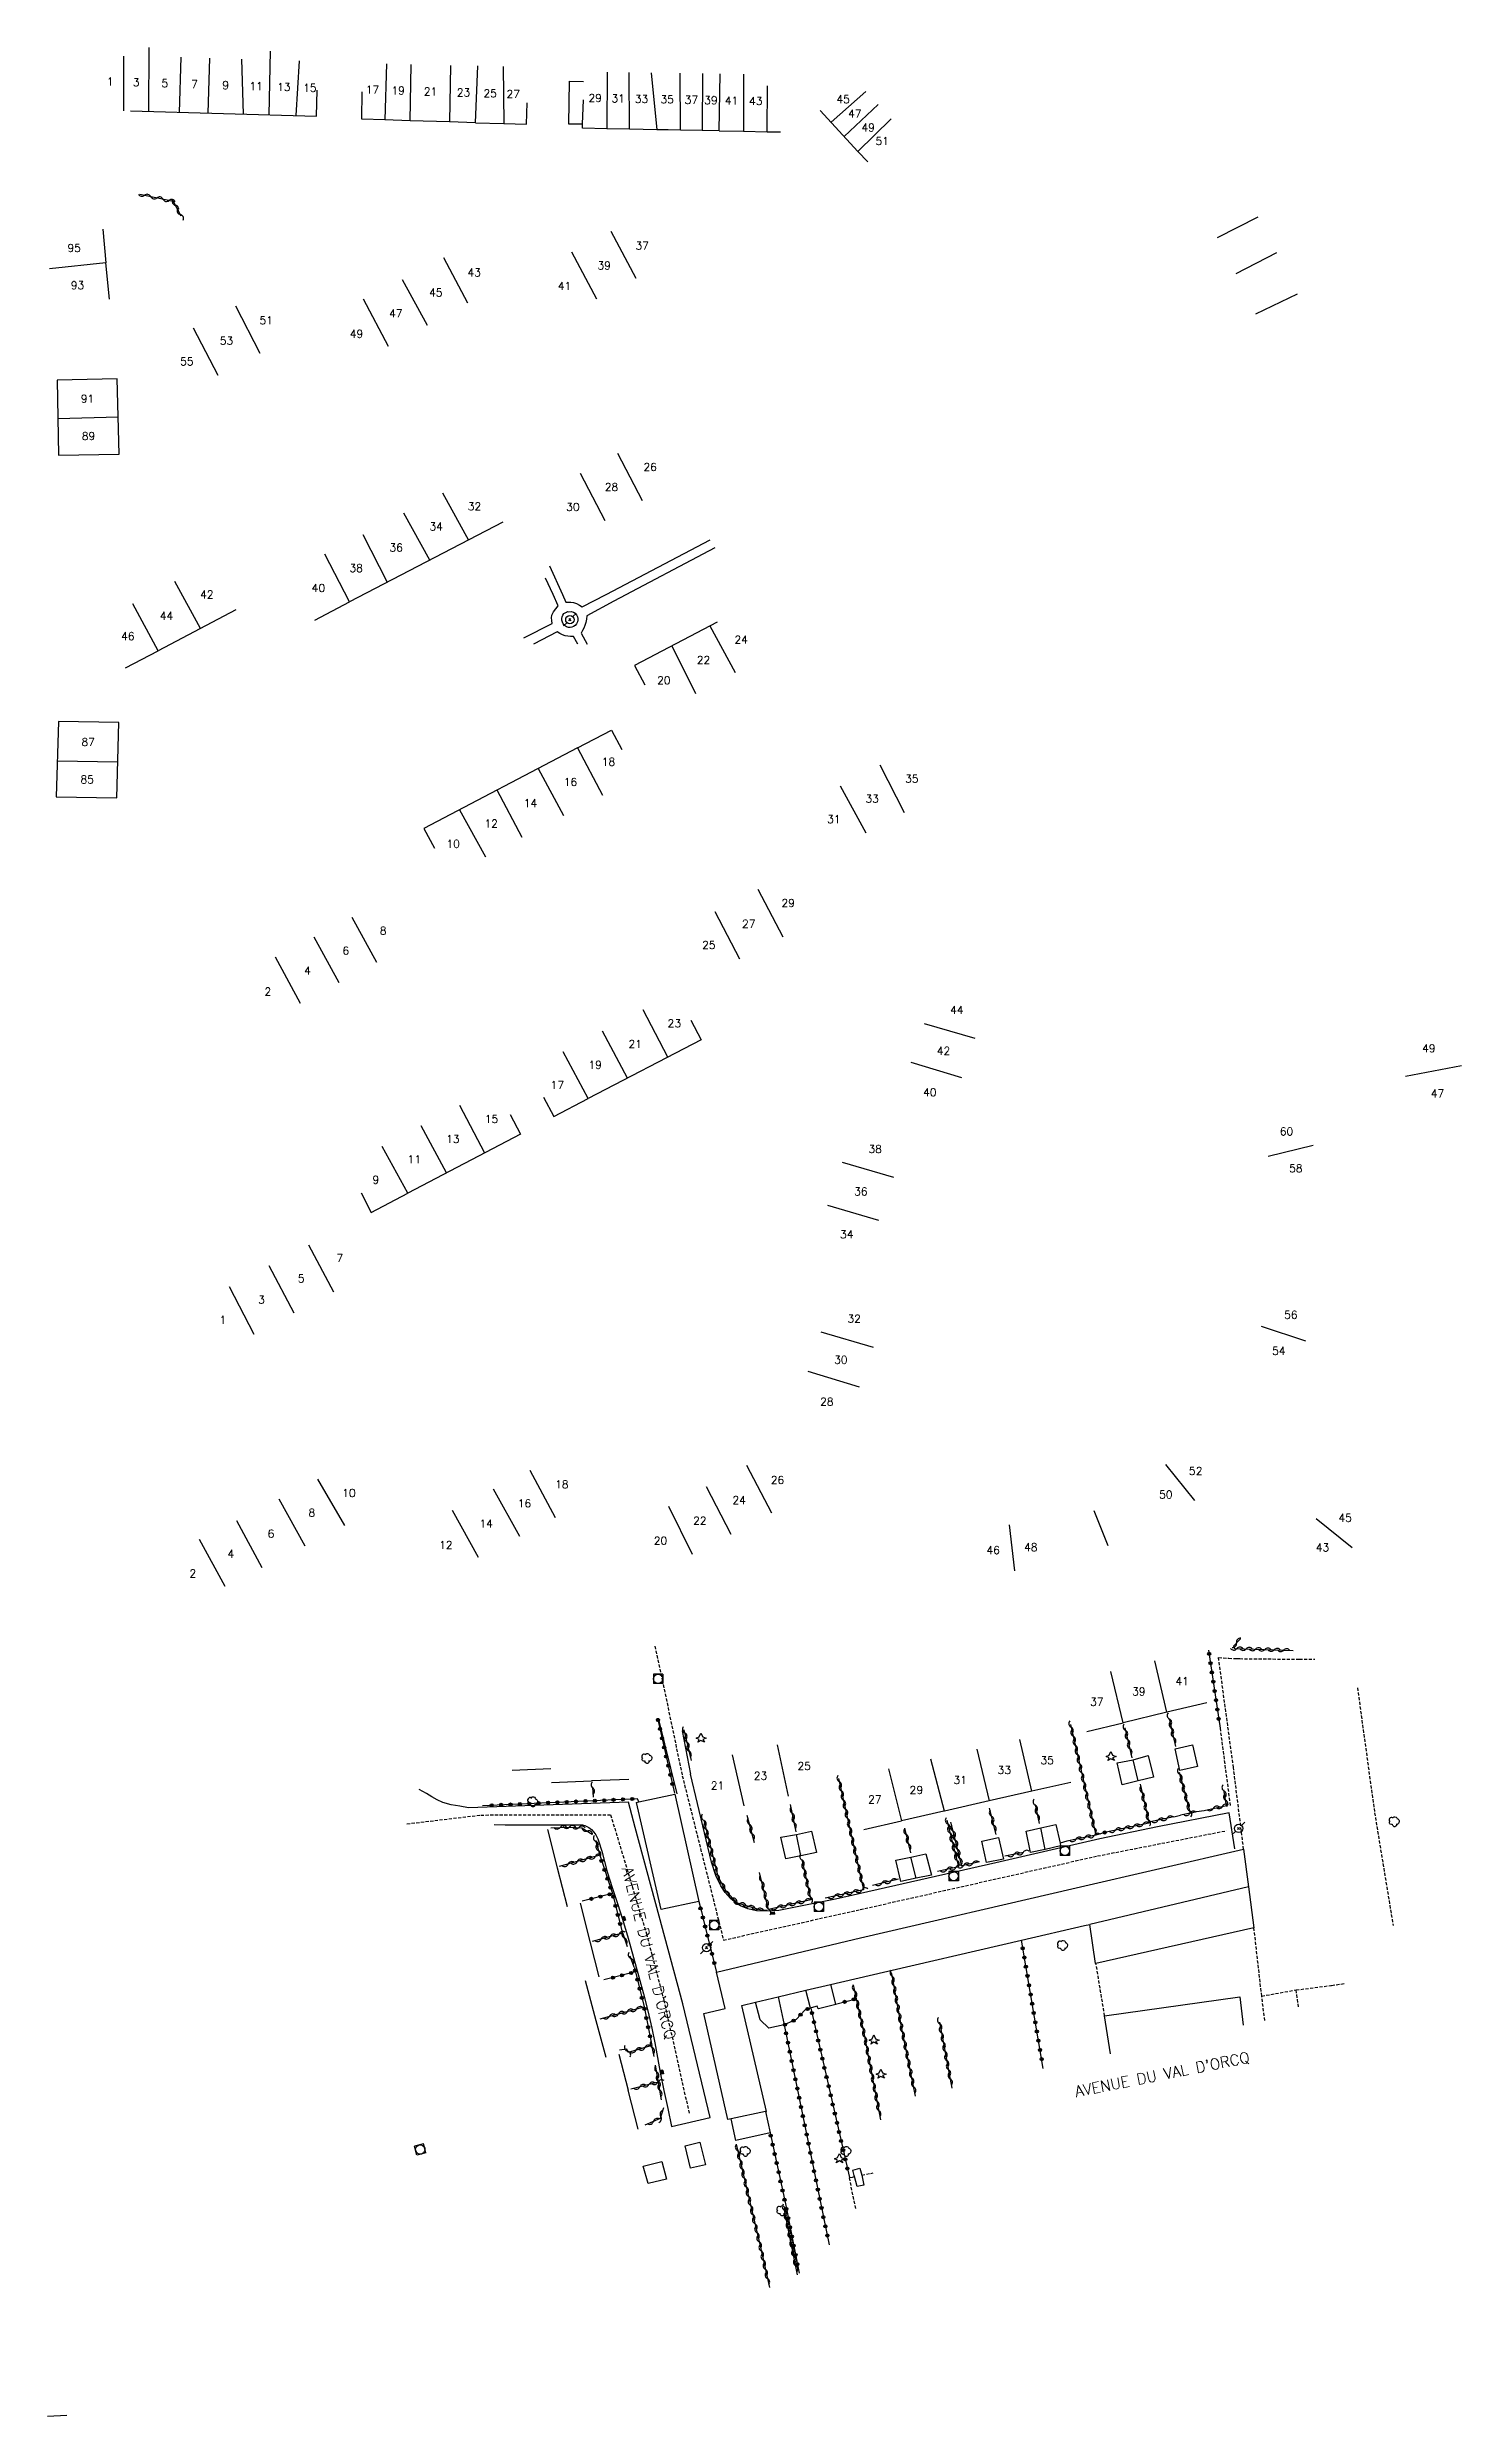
# Model space of a CAD drawing. Header units: millimetres. Extents: x 79056 to 79975, y 144167 to 145000.
# Drawn here: x 79350.2 to 79576.4, y 144283 to 144661.9 of the extents above; entities that cross this region are included whole.
import ezdxf
from ezdxf.enums import TextEntityAlignment as Align

# ---------------------------------------------------------------- set-up
doc = ezdxf.new("R2010")
doc.units = ezdxf.units.MM
doc.linetypes.add('DASHED', pattern=[0.75, 0.5, -0.25])
doc.layers.get('0').update_dxf_attribs({"linetype": 'CONTINUOUS'})
for name, color, linetype in [('W0001', 6, 'DASHED'), ('W0008', 7, 'CONTINUOUS'), ('W0014', 7, 'CONTINUOUS'), ('W0100', 7, 'CONTINUOUS'), ('W0101', 7, 'CONTINUOUS'), ('W0104', 1, 'CONTINUOUS'), ('W0105', 7, 'CONTINUOUS'), ('W0112', 1, 'DASHED'), ('W0300', 7, 'CONTINUOUS'), ('W0303', 7, 'CONTINUOUS'), ('W0310', 3, 'CONTINUOUS'), ('W0323', 7, 'CONTINUOUS'), ('W0401', 7, 'CONTINUOUS'), ('W0420', 7, 'CONTINUOUS'), ('W0473', 7, 'CONTINUOUS'), ('W0989', 7, 'CONTINUOUS'), ('W0991', 7, 'CONTINUOUS'), ('W1102', 7, 'CONTINUOUS')]:
    doc.layers.add(name, color=color, linetype=linetype)
doc.styles.get("Standard").update_dxf_attribs({"font": 'romans.shx', "width": 0.85})

msp = doc.modelspace()

# ---------------------------------------------------------------- texts
at = {"layer": 'W0989'}
for rotation, p in [(284.238, (79446.42, 144357.09)), (11.2769, (79528.5, 144337.7))]:
    msp.add_text("AVENUE DU VAL D'ORCQ", height=1.75, rotation=rotation, dxfattribs=at).set_placement(p, align=Align.MIDDLE_CENTER)
at = {"layer": 'W0991'}
for s, p in [('1', (79360.24, 144656.47)), ('3', (79364.42, 144656.34)), ('5', (79368.97, 144656.2)), ('7', (79373.76, 144656.05)), ('9', (79378.72, 144655.89)), ('11', (79383.59, 144655.74)), ('13', (79388, 144655.61)), ('15', (79392.16, 144655.47)), ('17', (79402.19, 144655.17)), ('19', (79406.32, 144655.04)), ('21', (79411.46, 144654.88)), ('23', (79416.74, 144654.72)), ('25', (79421, 144654.59)), ('27', (79424.72, 144654.48)), ('29', (79437.81, 144653.84)), ('31', (79441.5, 144653.77)), ('33', (79445.23, 144653.69)), ('35', (79449.31, 144653.62)), ('37', (79453.19, 144653.54)), ('39', (79456.33, 144653.48)), ('41', (79459.62, 144653.42)), ('43', (79463.48, 144653.35)), ('45', (79477.45, 144653.64)), ('47', (79479.32, 144651.34)), ('49', (79481.46, 144649.12)), ('51', (79483.69, 144646.95)), ('95', (79354.49, 144629.85)), ('37', (79445.34, 144630.23)), ('43', (79418.44, 144625.93)), ('39', (79439.25, 144627.05)), ('93', (79355.04, 144623.89)), ('45', (79412.32, 144622.72)), ('41', (79432.91, 144623.77)), ('51', (79385.2, 144618.28)), ('47', (79405.92, 144619.38)), ('53', (79378.87, 144615.02)), ('49', (79399.66, 144616.12)), ('55', (79372.52, 144611.7)), ('91', (79356.64, 144605.73)), ('89', (79356.77, 144599.76)), ('26', (79446.59, 144594.82)), ('28', (79440.4, 144591.62)), ('32', (79418.49, 144588.51)), ('30', (79434.26, 144588.43)), ('34', (79412.37, 144585.3)), ('36', (79405.98, 144581.93)), ('40', (79393.54, 144575.47)), ('38', (79399.57, 144578.64)), ('42', (79375.69, 144574.42)), ('46', (79363.06, 144567.75)), ('44', (79369.27, 144571)), ('22', (79455.15, 144563.94)), ('24', (79461.16, 144567.2)), ('20', (79448.79, 144560.7)), ('87', (79356.71, 144550.84)), ('85', (79356.55, 144544.83)), ('18', (79439.94, 144547.66)), ('35', (79488.45, 144544.96)), ('14', (79427.47, 144541.05)), ('16', (79433.88, 144544.44)), ('33', (79482.12, 144541.77)), ('12', (79421.17, 144537.78)), ('31', (79475.99, 144538.48)), ('10', (79415.12, 144534.54)), ('29', (79468.68, 144525.06)), ('8', (79403.92, 144520.64)), ('25', (79455.99, 144518.36)), ('27', (79462.36, 144521.74)), ('6', (79397.93, 144517.45)), ('2', (79385.44, 144510.91)), ('4', (79391.8, 144514.26)), ('44', (79495.66, 144507.97)), ('23', (79450.47, 144505.83)), ('21', (79444.19, 144502.53)), ('42', (79493.5, 144501.42)), ('49', (79571.12, 144501.83)), ('17', (79431.76, 144495.95)), ('19', (79437.81, 144499.19)), ('40', (79491.31, 144494.8)), ('47', (79572.52, 144494.61)), ('15', (79421.25, 144490.53)), ('60', (79548.38, 144488.53)), ('11', (79408.89, 144484.06)), ('13', (79415.05, 144487.32)), ('38', (79482.58, 144485.72)), ('9', (79402.74, 144480.8)), ('58', (79549.85, 144482.64)), ('36', (79480.31, 144478.93)), ('34', (79478.03, 144472.08)), ('7', (79397, 144468.28)), ('3', (79384.46, 144461.61)), ('5', (79390.79, 144465.01)), ('1', (79378.26, 144458.4)), ('32', (79479.23, 144458.57)), ('56', (79549.05, 144459.2)), ('30', (79477.08, 144452)), ('54', (79547.13, 144453.43)), ('28', (79474.87, 144445.3)), ('18', (79432.5, 144432.08)), ('26', (79466.95, 144432.78)), ('52', (79533.84, 144434.23)), ('8', (79392.52, 144427.55)), ('10', (79398.44, 144430.69)), ('16', (79426.52, 144429.03)), ('24', (79460.82, 144429.56)), ('50', (79529.09, 144430.45)), ('6', (79385.97, 144424.2)), ('14', (79420.38, 144425.79)), ('22', (79454.53, 144426.28)), ('45', (79557.74, 144426.73)), ('4', (79379.57, 144420.97)), ('12', (79413.93, 144422.39)), ('20', (79448.25, 144423.06)), ('46', (79501.47, 144421.56)), ('48', (79507.49, 144422.03)), ('43', (79554.1, 144421.99)), ('2', (79373.47, 144417.83)), ('37', (79518.02, 144397.29)), ('39', (79524.74, 144398.95)), ('41', (79531.66, 144400.61)), ('25', (79471.25, 144387.02)), ('33', (79503.24, 144386.39)), ('35', (79510.08, 144387.95)), ('21', (79457.38, 144383.91)), ('23', (79464.25, 144385.46)), ('29', (79489.17, 144383.18)), ('31', (79496.19, 144384.79)), ('27', (79482.52, 144381.68))]:
    msp.add_text(s, height=1.25, dxfattribs=at).set_placement(p, align=Align.MIDDLE_CENTER)

# ---------------------------------------------------------------- blocks, each defined once
blk = doc.blocks.new('T300')
for p, q in [((-0.8, 0.51), (-0.86, 0.34)), ((-0.86, 0.34), (-0.86, 0.17)), ((-0.86, 0.17), (-0.74, 0.06)), ((-0.69, 0.63), (-0.8, 0.51)), ((-0.8, -0.06), (-0.74, 0.06)), ((-0.74, 0.06), (-0.69, 0.11)), ((-0.57, 0.69), (-0.69, 0.63)), ((-0.46, 0.69), (-0.57, 0.69)), ((-0.29, 0.63), (-0.46, 0.69)), ((-0.29, 0.63), (-0.17, 0.74)), ((-0.23, 0.57), (-0.29, 0.63)), ((-0.17, 0.74), (-0.06, 0.8)), ((-0.06, 0.8), (0.06, 0.8)), ((0.06, 0.8), (0.23, 0.74)), ((0.23, 0.74), (0.34, 0.63)), ((0.34, 0.63), (0.4, 0.51)), ((0.46, 0.46), (0.34, 0.46)), ((0.4, 0.51), (0.4, 0.46)), ((0.57, 0.4), (0.46, 0.46)), ((0.57, 0.4), (0.69, 0.29)), ((0.69, 0.29), (0.74, 0.17)), ((0.74, 0.06), (0.69, -0.17)), ((0.74, 0.17), (0.74, 0.06)), ((-0.8, -0.17), (-0.8, -0.06)), ((-0.8, -0.23), (-0.8, -0.17)), ((-0.74, -0.34), (-0.8, -0.23)), ((-0.69, -0.4), (-0.74, -0.34)), ((-0.51, -0.46), (-0.69, -0.4)), ((-0.4, -0.46), (-0.51, -0.46)), ((-0.4, -0.46), (-0.34, -0.46)), ((-0.34, -0.46), (-0.34, -0.4)), ((-0.34, -0.51), (-0.34, -0.46)), ((-0.29, -0.63), (-0.34, -0.51)), ((-0.17, -0.74), (-0.29, -0.63)), ((-0.06, -0.8), (-0.17, -0.74)), ((0.06, -0.8), (-0.06, -0.8)), ((0.17, -0.74), (0.06, -0.8)), ((0.23, -0.69), (0.17, -0.74)), ((0.29, -0.46), (0.23, -0.46)), ((0.29, -0.63), (0.23, -0.69)), ((0.46, -0.4), (0.29, -0.46)), ((0.34, -0.51), (0.29, -0.63)), ((0.34, -0.51), (0.34, -0.46)), ((0.57, -0.34), (0.46, -0.4)), ((0.63, -0.29), (0.57, -0.34)), ((0.69, -0.17), (0.63, -0.29))]:
    blk.add_line(p, q)
blk = doc.blocks.new('T303')
for p, q in [((-0.77, 0), (-0.28, 0.21)), ((-0.28, -0.21), (-0.77, 0)), ((-0.28, 0.21), (0, 0.83)), ((0, 0.83), (0.28, 0.21)), ((0.28, 0.21), (0.83, 0)), ((0.83, 0), (0.28, -0.21)), ((-0.49, -0.63), (-0.28, -0.21)), ((0, -0.35), (-0.49, -0.63)), ((0.56, -0.63), (0, -0.35)), ((0.28, -0.21), (0.56, -0.63))]:
    blk.add_line(p, q)
blk = doc.blocks.new('T401')
for p, q in [((-0.3, 0.3), (0, 0.3)), ((-0.3, -0.25), (-0.3, 0.3)), ((-0.3, 0.15), (0, 0.15)), ((-0.3, 0), (0, 0)), ((0, 0.3), (0, -0.25)), ((-0.3, -0.15), (0, -0.15)), ((-0.3, -0.25), (-0.3, -0.3)), ((-0.3, -0.3), (0, -0.3)), ((0, -0.3), (0, -0.25))]:
    blk.add_line(p, q)
blk = doc.blocks.new('T473')
for p, q in [((-0.166667, 0.166667), (0.166667, -0.166667)), ((-0.166667, -0.166667), (0.166667, 0.166667)), ((0.500001, 0.500001), (1.000002, 1.000002)), ((-1.000002, -1.000002), (-0.500001, -0.500001))]:
    blk.add_line(p, q)
blk.add_ellipse((0, 0), major_axis=(0.471405, 0.471405), ratio=1, start_param=5.4977871438, end_param=11.780972451)
blk = doc.blocks.new('T420')
for p, q in [((0.75, 0.75), (-0.75, 0.75)), ((-0.75, 0.75), (-0.75, -0.75)), ((0.75, 0.75), (0.75, -0.75)), ((0.75, -0.75), (-0.75, -0.75))]:
    blk.add_line(p, q)
blk.add_ellipse((0, 0), major_axis=(-0.53, 0.53), ratio=1, start_param=3.926991, end_param=10.210176)
blk = doc.blocks.new('t310o')
at = {"color": 0, "linetype": 'Continuous'}
for centre, start, end in [((-0.5, 0.38), 216.8699, 323.1304), ((0.5, -0.37), 36.8699, 143.1303)]:
    blk.add_arc(centre, 0.625, start, end, dxfattribs=at)
blk = doc.blocks.new('t323o')
at = {"color": 0, "linetype": 'Continuous'}
for radius in [0.25, 0.15]:
    blk.add_circle((0, 0), radius, dxfattribs=at)

# ---------------------------------------------------------------- linework, layer by layer
at = {"layer": 'W0001'}
for points in [[(79447.34, 144406.2), (79448.54, 144400.78), (79451.74, 144385.45), (79458.33, 144359.18), (79480.21, 144364.07), (79518.14, 144372.64), (79538.75, 144376.68)], [(79407.71, 144377.78), (79419.53, 144379.19), (79440.28, 144379.22), (79446, 144360.2), (79448.79, 144349.56), (79452.87, 144331.31)]]:
    msp.add_lwpolyline(points, dxfattribs=at)
at = {"layer": 'W0008'}
for points in [[(79439.55, 144574.42), (79456.19, 144583.19)], [(79456.93, 144581.88), (79440.82, 144573.33)], [(79431.08, 144574.42), (79429.89, 144577.04)], [(79430.5, 144579.01), (79432.57, 144574.42)], [(79426.39, 144567.5), (79430.91, 144569.8), (79430.88, 144570.24), (79430.85, 144570.69), (79430.89, 144571.11), (79431.14, 144571.63), (79431.52, 144572.11), (79431.9, 144572.59), (79431.08, 144574.42)], [(79432.57, 144574.42), (79433.12, 144573.2), (79433.53, 144573.2), (79433.93, 144573.2), (79434.32, 144573.15), (79434.81, 144572.97), (79435.28, 144572.71), (79435.75, 144572.44), (79439.55, 144574.42)], [(79440.82, 144573.33), (79436.49, 144571)], [(79435.05, 144566.5), (79434.34, 144567.72), (79433.89, 144567.72), (79433.45, 144567.73), (79433.03, 144567.8), (79432.59, 144567.97), (79432.16, 144568.2), (79431.74, 144568.44), (79427.94, 144566.5)], [(79436.49, 144571), (79436.4, 144570.48), (79436.3, 144569.96), (79436.15, 144569.46), (79435.98, 144569.05), (79435.77, 144568.66), (79435.56, 144568.26), (79436.55, 144566.5)], [(79447.89, 144394.69), (79450.86, 144382.58)], [(79451.72, 144392.64), (79453.03, 144385.73)], [(79443.12, 144381.26), (79417.54, 144380.36), (79416.16, 144380.58), (79414.78, 144380.8), (79413.46, 144381.17), (79412.56, 144381.61), (79411.69, 144382.12), (79410.82, 144382.64)], [(79518.52, 144375.36), (79501.9, 144371.56), (79476.25, 144365.74), (79467.2, 144363.91), (79465.76, 144363.79), (79463.62, 144363.87), (79462.24, 144364.2), (79461.05, 144364.64), (79460.34, 144365.11), (79459.45, 144365.82), (79458.58, 144366.8), (79457.88, 144367.86), (79457.08, 144369.52), (79456.39, 144371.67), (79453.03, 144385.73)], [(79450.01, 144329.37), (79456.2, 144330.83), (79451.81, 144348.97), (79448.02, 144362.99), (79444.18, 144377.17), (79443.12, 144381.26)], [(79540.08, 144373.79), (79539.19, 144379.52), (79527.76, 144377.31), (79518.52, 144375.36)], [(79421.67, 144377.68), (79423.41, 144377.6), (79425.03, 144377.61), (79426.65, 144377.63), (79429.71, 144377.64), (79432.76, 144377.64), (79435.81, 144377.64)], [(79435.81, 144377.64), (79436.15, 144377.5), (79436.48, 144377.37), (79436.79, 144377.21), (79437.23, 144376.88), (79437.62, 144376.47), (79437.94, 144376.02), (79438.09, 144375.72), (79438.21, 144375.39), (79438.34, 144375.07), (79438.88, 144373.43), (79439.3, 144371.76), (79439.74, 144370.09), (79440.53, 144367.57), (79441.36, 144365.06), (79442.16, 144362.55), (79443.08, 144359.48), (79443.96, 144356.39), (79444.81, 144353.3), (79445.54, 144350.58), (79446.24, 144347.85), (79446.87, 144345.11), (79447.34, 144342.75), (79447.77, 144340.39), (79448.21, 144338.02), (79448.8, 144335.14), (79449.41, 144332.25), (79450.01, 144329.37)]]:
    msp.add_lwpolyline(points, dxfattribs=at)
msp.add_lwpolyline([(79433.81, 144569.15), (79433.55, 144569.16), (79433.23, 144569.26), (79432.93, 144569.46), (79432.7, 144569.71), (79432.56, 144569.98), (79432.48, 144570.29), (79432.47, 144570.6), (79432.52, 144570.87), (79432.63, 144571.14), (79432.79, 144571.36), (79433, 144571.5), (79433.24, 144571.61), (79433.37, 144571.69), (79433.55, 144571.66), (79433.98, 144571.68), (79434.37, 144571.62), (79434.62, 144571.43), (79434.84, 144571.16), (79434.98, 144570.87), (79435.03, 144570.6), (79435.03, 144570.31), (79434.97, 144570.04), (79434.82, 144569.74), (79434.6, 144569.47), (79434.33, 144569.28), (79434.09, 144569.19), (79433.81, 144569.15)], close=True, dxfattribs=at)
at = {"layer": 'W0014'}
msp.add_lwpolyline([(79410.82, 144382.64), (79409.69, 144383.27)], dxfattribs=at)
at = {"layer": 'W0100', "flags": 128}
msp.add_lwpolyline([(79353.34, 144283.13), (79350.21, 144282.96)], dxfattribs=at)
at = {"layer": 'W0101'}
for points in [[(79461.51, 144648.51), (79465.34, 144648.44), (79465.37, 144655.76)], [(79363.52, 144651.76), (79393.24, 144650.93), (79393.36, 144655.09), (79393.36, 144655.09)], [(79404.19, 144650.33), (79400.47, 144650.45), (79400.56, 144654.82)], [(79423.2, 144649.74), (79426.85, 144649.65), (79426.92, 144653.07)], [(79439.7, 144648.92), (79435.79, 144648.99), (79435.81, 144649.63), (79435.93, 144653.53)], [(79479.84, 144645.3), (79473.78, 144651.85)], [(79408.23, 144650.21), (79404.19, 144650.33)], [(79414.54, 144650.01), (79408.23, 144650.21)], [(79418.68, 144649.88), (79414.54, 144650.01)], [(79418.68, 144649.88), (79423.2, 144649.74)], [(79443.31, 144648.85), (79439.7, 144648.92)], [(79447.66, 144648.77), (79443.31, 144648.85)], [(79451.47, 144648.7), (79449.47, 144648.74), (79447.66, 144648.77)], [(79454.94, 144648.64), (79451.47, 144648.7)], [(79457.63, 144648.59), (79454.94, 144648.64)], [(79457.63, 144648.59), (79461.51, 144648.51)], [(79465.34, 144648.44), (79467.47, 144648.4)], [(79479.84, 144645.3), (79481.41, 144643.61)], [(79359.06, 144632.88), (79359.58, 144627.46)], [(79360.15, 144621.66), (79359.58, 144627.46)], [(79361.69, 144596.89), (79361.39, 144608.92), (79351.77, 144608.68), (79351.98, 144596.7), (79361.69, 144596.89)], [(79423.03, 144585.98), (79398.54, 144573.23)], [(79380.32, 144571.96), (79367.94, 144565.42)], [(79392.97, 144570.33), (79398.54, 144573.23)], [(79457.34, 144569.99), (79444.1, 144563.04), (79445.73, 144559.95)], [(79362.71, 144562.69), (79367.94, 144565.42)], [(79361.32, 144541.91), (79361.62, 144553.92), (79351.98, 144554.09), (79351.62, 144542.07), (79361.32, 144541.91), (79361.32, 144541.91)], [(79435, 144549.88), (79410.43, 144537), (79412.1, 144533.83)], [(79435, 144549.88), (79440.44, 144552.74), (79442.09, 144549.61)], [(79453.11, 144506.33), (79454.76, 144503.18), (79436.68, 144493.78)], [(79429.57, 144494.02), (79431.19, 144490.92), (79436.68, 144493.78)], [(79424.2, 144491.24), (79425.86, 144488.08), (79407.84, 144478.64)], [(79400.39, 144478.73), (79401.99, 144475.59), (79407.84, 144478.64)], [(79516.41, 144392.54), (79522.23, 144393.94)], [(79529.25, 144395.62), (79522.23, 144393.94)], [(79535.64, 144397.15), (79529.25, 144395.62)], [(79430.7, 144386.58), (79424.53, 144386.3)], [(79430.8, 144384.37), (79437.22, 144384.63)], [(79443.19, 144384.87), (79437.22, 144384.63)], [(79507.64, 144382.98), (79500.82, 144381.44)], [(79513.86, 144384.39), (79507.64, 144382.98)], [(79493.67, 144379.83), (79493.57, 144379.8), (79486.78, 144378.25)], [(79500.82, 144381.44), (79493.67, 144379.83)], [(79430.18, 144376.86), (79431.74, 144370.76)], [(79480.77, 144376.88), (79486.78, 144378.25)], [(79431.74, 144370.76), (79433.33, 144364.55)], [(79435.39, 144365.08), (79436.99, 144358.77)], [(79436.99, 144358.77), (79438.38, 144353.28)], [(79436.21, 144352.73), (79437.93, 144346.3)], [(79437.93, 144346.3), (79439.49, 144340.44)], [(79441.57, 144340.96), (79443.06, 144335.16)], [(79444.66, 144328.95), (79443.06, 144335.16)]]:
    msp.add_lwpolyline(points, dxfattribs=at)
at = {"layer": 'W0104'}
for points in [[(79435.81, 144649.63), (79433.58, 144649.67), (79433.71, 144656.51), (79435.97, 144656.5)], [(79524.64, 144384.66), (79522.09, 144384.04), (79521.27, 144387.53), (79523.82, 144388.03)], [(79523.82, 144388.03), (79526.23, 144388.69), (79527.1, 144385.23), (79524.64, 144384.66)], [(79524.64, 144384.66), (79523.82, 144388.03)], [(79470.68, 144372.67), (79468.31, 144372.16), (79467.51, 144375.64), (79469.98, 144376.09)], [(79469.98, 144376.09), (79472.41, 144376.63), (79473.22, 144373.19), (79470.68, 144372.67)], [(79470.68, 144372.67), (79469.98, 144376.09)], [(79509.77, 144373.66), (79507.45, 144373.18), (79506.71, 144376.62), (79509.07, 144377.15)], [(79509.07, 144377.15), (79511.5, 144377.67), (79512.15, 144374.69), (79512.24, 144374.26), (79509.77, 144373.66)], [(79509.77, 144373.66), (79509.07, 144377.15)], [(79459.04, 144330.48), (79455.21, 144347.43), (79458.62, 144348.23), (79457.21, 144354.07), (79480.24, 144359.53), (79514.74, 144367.54), (79541.51, 144373.73), (79542.3, 144367.72)], [(79489.16, 144369.07), (79486.69, 144368.56), (79485.88, 144371.94), (79488.3, 144372.44)], [(79488.3, 144372.44), (79490.7, 144373), (79491.58, 144369.59), (79489.16, 144369.07)], [(79489.16, 144369.07), (79488.3, 144372.44)], [(79542.3, 144367.72), (79543.16, 144361.16), (79517.9, 144355.45), (79517.8, 144355.43), (79516.94, 144361.7)], [(79542.3, 144367.72), (79516.94, 144361.7)], [(79465.06, 144331.76), (79465.19, 144331.79), (79461.26, 144348.73), (79463.44, 144349.24), (79467.07, 144350.1), (79471.52, 144351.15), (79475.43, 144352.07), (79481.61, 144353.52), (79505.97, 144359.15), (79516.08, 144361.49), (79516.94, 144361.7)], [(79475.43, 144352.07), (79476.25, 144348.92), (79476.27, 144348.87), (79473.54, 144348.2), (79473.47, 144348.18), (79473.33, 144348.6), (79472.33, 144348.32), (79472.3, 144348.31), (79472.26, 144348.3), (79471.52, 144351.15)], [(79467.07, 144350.1), (79468.06, 144345.62), (79465.57, 144345.11), (79464.2, 144346.44), (79463.44, 144349.24)], [(79520.23, 144340.98), (79519.28, 144347.06), (79540.91, 144350.13), (79541.46, 144345.57)], [(79459.56, 144330.58), (79459.04, 144330.48)], [(79459.04, 144330.48), (79459.04, 144330.48)], [(79465.06, 144331.76), (79465.79, 144328.33), (79460.29, 144327.11), (79459.56, 144330.58)], [(79465.06, 144331.76), (79459.56, 144330.58)]]:
    msp.add_lwpolyline(points, dxfattribs=at)
for points in [[(79531.32, 144386.31), (79530.55, 144389.75), (79533.33, 144390.4), (79534.12, 144386.96), (79531.32, 144386.31)], [(79448.39, 144364.05), (79444.44, 144381.21), (79444.81, 144381.29), (79450.54, 144382.52), (79454.38, 144365.38)], [(79500.41, 144371.57), (79499.65, 144375.02), (79502.32, 144375.59), (79503.11, 144372.14), (79500.41, 144371.57)], [(79453.05, 144322.7), (79452.2, 144326.29), (79454.55, 144326.84), (79455.47, 144323.21), (79453.05, 144322.7)], [(79446.27, 144320.23), (79445.49, 144323.04), (79448.48, 144323.75), (79449.23, 144320.94), (79446.27, 144320.23)]]:
    msp.add_lwpolyline(points, close=True, dxfattribs=at)
at = {"layer": 'W0105'}
msp.add_lwpolyline([(79479.73, 144319.78), (79479.29, 144321.37), (79479.25, 144321.52), (79479.01, 144322.39), (79480.13, 144322.7), (79480.44, 144321.59), (79480.77, 144319.99)], close=True, dxfattribs=at)
at = {"layer": 'W0112'}
for points in [[(79541.51, 144373.73), (79539.88, 144386.79), (79537.5, 144404.36), (79539.12, 144404.26), (79539.12, 144404.27), (79540.37, 144404.21), (79540.38, 144404.22), (79540.9, 144404.2), (79540.9, 144404.2), (79550.43, 144404.1), (79552.89, 144404.11)], [(79559.71, 144399.54), (79562.45, 144379.55), (79565.42, 144361.49)], [(79537.74, 144393.1), (79539.38, 144380.52)], [(79544.9, 144346.32), (79544.4, 144350.23), (79543.16, 144361.16)], [(79519.28, 144347.06), (79517.9, 144355.45)], [(79549.92, 144351.21), (79555.47, 144351.92), (79555.58, 144351.94), (79557.69, 144352.23)], [(79544.4, 144350.23), (79549.92, 144351.21)], [(79550.3, 144348.48), (79549.92, 144351.21)], [(79480.44, 144321.59), (79482.24, 144321.93)], [(79479.48, 144316.24), (79478.46, 144321.19), (79478.98, 144321.28)], [(79478.98, 144321.28), (79479.29, 144321.37)]]:
    msp.add_lwpolyline(points, dxfattribs=at)
at = {"layer": 'W0310', "flags": 128}
msp.add_lwpolyline([(79371.6, 144634.93), (79370.38, 144637.29), (79365, 144638.42)], dxfattribs=at)
at = {"layer": 'W0310'}
for points in [[(79540.95, 144407.38), (79540.93, 144407.34), (79539.9, 144406.22), (79540.03, 144405.81), (79549.41, 144405.5)], [(79529.61, 144394.65), (79530.62, 144390.15)], [(79452.01, 144392.81), (79453.16, 144387.93)], [(79513.82, 144393.65), (79516.57, 144381.63), (79517.87, 144375.96), (79513.21, 144375.01)], [(79522.51, 144393.11), (79523.63, 144388.36)], [(79437.52, 144382.02), (79437.43, 144383.62)], [(79476.72, 144385.02), (79476.72, 144385.02), (79480.74, 144367.23), (79474.6, 144365.87)], [(79524.98, 144384.14), (79526.34, 144378.03), (79526.37, 144377.91), (79519.53, 144376.45)], [(79531.22, 144386.03), (79532.94, 144379.47), (79533.98, 144379.75)], [(79535.2, 144379.92), (79538.78, 144380.73), (79538.36, 144383.22)], [(79463.28, 144374.74), (79462.14, 144379.09)], [(79469.93, 144376.51), (79469.06, 144380.88)], [(79501.94, 144376.06), (79500.88, 144380.3)], [(79508.17, 144380.87), (79508.8, 144377.81)], [(79530.33, 144378.91), (79526.34, 144378.03)], [(79532.94, 144379.47), (79531.43, 144379.15)], [(79430.7, 144377.15), (79433.63, 144377.27), (79435.69, 144377.15), (79437.31, 144376.14)], [(79437.86, 144375.15), (79438.53, 144372.75), (79432.05, 144370.94)], [(79455.17, 144378.36), (79457.4, 144369.36), (79458.76, 144366.97), (79460.52, 144365.15), (79464.29, 144364.01), (79465.3, 144363.99)], [(79488.28, 144373.14), (79487.31, 144377.07)], [(79494.04, 144378.34), (79495.89, 144370.9), (79492.57, 144370.13)], [(79499.25, 144371.72), (79496.45, 144371.05), (79494.69, 144378.06)], [(79470.86, 144372.07), (79472.3, 144365.63), (79465.55, 144364.09), (79464.11, 144369.99)], [(79506.32, 144373.2), (79503.31, 144372.58)], [(79486.31, 144368.91), (79482.17, 144367.94)], [(79442.96, 144358.08), (79442.25, 144360.33), (79442.16, 144360.3), (79437.32, 144358.94)], [(79444.07, 144354.84), (79443.39, 144356.63)], [(79479.06, 144352.05), (79479.56, 144349.8), (79480.79, 144344.3), (79483.44, 144330.44)], [(79489.05, 144334.23), (79486.83, 144345.03), (79485.71, 144351.17), (79485.28, 144353.55), (79485.19, 144354.01)], [(79438.63, 144346.57), (79445.63, 144348.48)], [(79492.86, 144346.03), (79494.87, 144335.5)], [(79447.26, 144340.55), (79446.87, 144342.31), (79443.1, 144341.21), (79442.86, 144341.74), (79441.72, 144341.55)], [(79448.42, 144333.65), (79447.94, 144336.48), (79447.48, 144339.17)], [(79447.94, 144336.48), (79443.5, 144335.36)], [(79448.72, 144332.37), (79448.18, 144330.64), (79445.76, 144329.59)], [(79460.35, 144326.56), (79464.18, 144310.26), (79465.68, 144303.59)], [(79470.18, 144305.65), (79468.03, 144316.23)]]:
    msp.add_lwpolyline(points, dxfattribs=at)
at = {"layer": 'W0323'}
for points in [[(79535.91, 144405.56), (79537.74, 144393.1)], [(79447.79, 144394.68), (79450.49, 144382.69)], [(79444.81, 144381.29), (79444.59, 144381.79), (79419.78, 144380.68)], [(79530.33, 144378.91), (79531.43, 144379.15)], [(79533.98, 144379.75), (79535.2, 144379.92)], [(79513.21, 144375.01), (79512.15, 144374.69)], [(79519.53, 144376.45), (79517.87, 144375.96)], [(79438.53, 144372.75), (79440.59, 144366.62), (79435.75, 144365.42)], [(79440.59, 144366.62), (79442.16, 144360.3)], [(79454.38, 144365.38), (79454.79, 144363.78), (79455.25, 144361.9), (79457.21, 144354.07)], [(79509.45, 144338.65), (79505.97, 144359.15)], [(79444.26, 144354.09), (79439.2, 144352.8)], [(79444.07, 144354.84), (79444.26, 144354.09), (79445.63, 144348.48)], [(79445.63, 144348.48), (79446.87, 144342.31)], [(79472.26, 144348.3), (79471.38, 144348.04), (79469.94, 144346.49), (79468.06, 144345.62), (79474.3, 144314.85), (79475.24, 144310.46)], [(79472.33, 144348.32), (79472.3, 144348.31), (79472.26, 144348.3)], [(79472.3, 144348.31), (79478.46, 144321.19)], [(79476.25, 144348.92), (79479.56, 144349.8)], [(79465.79, 144328.33), (79468.23, 144316.98), (79470.42, 144305.88)]]:
    msp.add_lwpolyline(points, dxfattribs=at)
at = {"layer": 'W0991'}
for points in [[(79522.23, 144393.94), (79520.25, 144402.13)], [(79529.25, 144395.62), (79527.3, 144403.84)], [(79468.71, 144382.19), (79466.98, 144390.4)], [(79507.64, 144382.98), (79505.7, 144391.28)], [(79459.74, 144388.81), (79461.56, 144380.64)], [(79484.71, 144386.57), (79486.78, 144378.25)], [(79493.67, 144379.83), (79491.49, 144388.1)], [(79498.84, 144389.74), (79500.82, 144381.44)]]:
    msp.add_lwpolyline(points, dxfattribs=at)
at = {"layer": 'W1102'}
for points in [[(79362.38, 144660.53), (79362.36, 144651.79)], [(79366.44, 144651.68), (79366.5, 144661.93)], [(79371.34, 144651.54), (79371.59, 144660.36)], [(79375.91, 144651.41), (79376.19, 144660.22)], [(79381.26, 144660.07), (79381.53, 144651.26)], [(79385.7, 144651.14), (79385.88, 144661.33)], [(79390.46, 144659.78), (79389.95, 144651.02)], [(79404.45, 144659.28), (79404.19, 144650.33)], [(79408.23, 144650.21), (79408.37, 144659.2)], [(79414.67, 144659.06), (79414.54, 144650.01)], [(79418.68, 144649.88), (79419.02, 144658.96)], [(79423.08, 144658.87), (79423.2, 144649.74)], [(79439.71, 144657.98), (79439.7, 144648.92)], [(79443.31, 144648.85), (79443.27, 144657.93)], [(79446.77, 144657.87), (79447.66, 144648.77)], [(79451.47, 144648.7), (79451.42, 144657.81)], [(79454.95, 144657.75), (79454.94, 144648.64)], [(79457.63, 144648.59), (79457.79, 144657.71)], [(79461.52, 144657.66), (79461.51, 144648.51)], [(79481.11, 144654.87), (79475.53, 144649.96)], [(79477.65, 144647.67), (79483.05, 144652.79)], [(79485.17, 144650.53), (79479.84, 144645.3)], [(79359.58, 144627.46), (79350.57, 144626.51)], [(79351.87, 144602.55), (79361.54, 144602.82)], [(79411.36, 144579.9), (79407.22, 144587.44)], [(79413.4, 144590.66), (79417.55, 144583.13)], [(79400.64, 144584), (79404.57, 144576.37)], [(79398.54, 144573.23), (79394.59, 144580.85)], [(79374.7, 144569), (79370.61, 144576.51)], [(79367.94, 144565.42), (79363.87, 144572.95)], [(79456.16, 144569.41), (79460.21, 144561.94)], [(79450.06, 144566.19), (79453.84, 144558.57)], [(79435, 144549.88), (79439, 144542.34)], [(79361.46, 144547.59), (79351.79, 144547.75)], [(79428.71, 144546.59), (79432.75, 144539.05)], [(79426.15, 144535.57), (79422.15, 144543.14)], [(79416.14, 144539.99), (79420.25, 144532.47)], [(79449.44, 144500.42), (79445.47, 144507.98)], [(79442.96, 144497.05), (79438.96, 144504.57)], [(79490.42, 144505.79), (79498.54, 144503.46)], [(79436.68, 144493.78), (79432.68, 144501.29)], [(79496.46, 144497.09), (79488.36, 144499.57)], [(79576.37, 144499.01), (79567.41, 144497.32)], [(79420.14, 144485.08), (79416.19, 144492.67)], [(79414.06, 144481.9), (79409.99, 144489.42)], [(79407.84, 144478.64), (79403.75, 144486.14)], [(79552.61, 144486.3), (79545.44, 144484.53)], [(79477.32, 144483.61), (79485.5, 144481.21)], [(79483.18, 144474.29), (79475, 144476.66)], [(79551.44, 144454.98), (79544.38, 144457.31)], [(79533.7, 144429.51), (79529.09, 144435.28)], [(79504.9, 144418.27), (79504.09, 144425.6)], [(79519.83, 144422.25), (79517.59, 144427.82)], [(79558.89, 144421.94), (79553.11, 144426.56)]]:
    msp.add_lwpolyline(points, dxfattribs=at)
at = {"layer": 'W1102', "flags": 128}
for points in [[(79444.39, 144624.99), (79440.38, 144632.49)], [(79537.35, 144631.51), (79543.84, 144634.85)], [(79434.05, 144629.23), (79438.04, 144621.7)], [(79546.78, 144629.08), (79540.25, 144625.73)], [(79417.45, 144621.02), (79413.6, 144628.27)], [(79400.7, 144621.7), (79404.73, 144614.13)], [(79406.95, 144624.82), (79410.95, 144617.5)], [(79543.45, 144619.34), (79550.15, 144622.5)], [(79380.28, 144620.6), (79384.2, 144613)], [(79373.51, 144617.07), (79377.46, 144609.49)], [(79445.38, 144589.38), (79441.45, 144596.95)], [(79435.43, 144593.82), (79439.38, 144586.23)], [(79487.29, 144539.52), (79483.36, 144547.11)], [(79476.97, 144543.8), (79481.09, 144536.3)], [(79463.84, 144527.28), (79467.8, 144519.68)], [(79398.91, 144522.82), (79402.82, 144515.62)], [(79460.96, 144516.1), (79456.98, 144523.67)], [(79392.83, 144519.66), (79396.8, 144512.37)], [(79386.64, 144516.44), (79390.64, 144509.05)], [(79391.97, 144470.4), (79395.99, 144462.87)], [(79385.62, 144467.07), (79389.64, 144459.52)], [(79379.3, 144463.75), (79383.21, 144456.13)], [(79482.31, 144453.99), (79473.95, 144456.44)], [(79480.06, 144447.61), (79471.88, 144450.15)], [(79397.76, 144425.48), (79393.47, 144432.89)], [(79431.44, 144426.7), (79427.4, 144434.31)], [(79455.58, 144431.72), (79459.49, 144424.1)], [(79466.04, 144427.48), (79462.07, 144435.08)], [(79391.43, 144422.2), (79387.27, 144429.73)], [(79419.17, 144420.37), (79414.98, 144427.88)], [(79425.75, 144423.76), (79421.56, 144431.29)], [(79449.56, 144428.59), (79453.33, 144420.92)], [(79384.57, 144418.75), (79380.49, 144426.27)], [(79378.63, 144415.73), (79374.51, 144423.27)]]:
    msp.add_lwpolyline(points, dxfattribs=at)

# ---------------------------------------------------------------- block references
at = {"layer": 'W0300'}
for p in [(79446.12, 144388.24), (79427.87, 144381.28), (79565.65, 144378.12), (79512.61, 144358.31), (79461.85, 144325.38), (79477.97, 144325.37), (79467.72, 144315.88)]:
    msp.add_blockref('T300', p, dxfattribs=at)
at = {"layer": 'W0303'}
for p in [(79454.73, 144391.46), (79520.28, 144388.53), (79482.38, 144343.19), (79483.5, 144337.73), (79476.86, 144324.2)]:
    msp.add_blockref('T303', p, dxfattribs=at)
at = {"layer": 'W0310'}
for p, rotation in [((79365.75, 144638.27), 348.1424640531829), ((79367.71, 144637.86), 348.1424640531829), ((79369.66, 144637.44), 348.1424640531829), ((79370.7, 144636.68), 117.3558196685793), ((79371.47, 144635.2), 117.3558196685793), ((79540.41, 144405.8), 358.1042443888662), ((79540.37, 144406.73), 227.4014912042834), ((79541.91, 144405.75), 358.1042443888662), ((79543.41, 144405.7), 358.1042443888662), ((79544.91, 144405.65), 358.1042443888662), ((79546.41, 144405.6), 358.1042443888662), ((79547.91, 144405.55), 358.1042443888662), ((79513.91, 144393.26), 282.8798828388072), ((79522.6, 144392.74), 283.2566410278038), ((79529.64, 144394.54), 282.5894595350142), ((79529.96, 144393.08), 282.5894595350142), ((79452.13, 144392.32), 283.2348641089021), ((79452.47, 144390.86), 283.2348641089021), ((79452.81, 144389.4), 283.2348641089021), ((79514.24, 144391.8), 282.8798828388072), ((79514.58, 144390.33), 282.8798828388072), ((79522.94, 144391.28), 283.2566410278038), ((79523.28, 144389.82), 283.2566410278038), ((79530.29, 144391.61), 282.5894595350142), ((79514.91, 144388.87), 282.8798828388072), ((79515.25, 144387.41), 282.8798828388072), ((79515.58, 144385.95), 282.8798828388072), ((79531.31, 144385.68), 284.6709490069404), ((79437.43, 144383.52), 93.18976522950953), ((79476.84, 144384.51), 282.7296512305568), ((79477.17, 144383.05), 282.7296512305568), ((79477.5, 144381.58), 282.7296512305568), ((79515.92, 144384.48), 282.8798828388072), ((79516.25, 144383.02), 282.8798828388072), ((79516.58, 144381.56), 282.8824083326338), ((79525.27, 144382.8), 282.5873466776925), ((79525.6, 144381.34), 282.5873466776925), ((79531.69, 144384.23), 284.6709490069404), ((79532.07, 144382.78), 284.6709490069404), ((79532.45, 144381.33), 284.6709490069404), ((79538.39, 144383.03), 99.57828269239558), ((79538.64, 144381.55), 99.57828269239558), ((79455.17, 144378.35), 283.8864195860062), ((79462.52, 144377.65), 104.6525697743517), ((79469.34, 144379.45), 101.2242584899461), ((79469.64, 144377.98), 101.2242584899461), ((79477.83, 144380.12), 282.7296512305568), ((79478.16, 144378.66), 282.7296512305568), ((79494.18, 144377.77), 283.9945540438371), ((79501.22, 144378.97), 103.9504238247221), ((79508.19, 144380.75), 281.6553003136947), ((79508.5, 144379.28), 281.6553003136947), ((79516.92, 144380.1), 282.8824083326338), ((79517.25, 144378.64), 282.8824083326338), ((79525.93, 144379.88), 282.5873466776925), ((79526.26, 144378.41), 282.5873466776925), ((79527.81, 144378.35), 192.4907526008396), ((79529.27, 144378.68), 192.4907526008396), ((79532.9, 144379.46), 192.0246339965958), ((79532.83, 144379.88), 284.6709490069404), ((79536.66, 144380.25), 12.87761037985138), ((79538.13, 144380.58), 12.87761037985138), ((79432.2, 144377.21), 2.421707152244647), ((79433.7, 144377.27), 356.6858433369595), ((79435.19, 144377.18), 356.6858433369595), ((79436.54, 144376.62), 328.0645245353101), ((79437.92, 144374.94), 285.4786381653688), ((79455.53, 144376.9), 283.8864195860062), ((79455.89, 144375.44), 283.8864195860062), ((79456.25, 144373.99), 283.8864195860062), ((79462.9, 144376.2), 104.6525697743517), ((79478.49, 144377.19), 282.7296512305568), ((79478.82, 144375.73), 282.7296512305568), ((79479.15, 144374.27), 282.7296512305568), ((79487.56, 144376.05), 103.8852848773188), ((79487.92, 144374.59), 103.8852848773188), ((79494.54, 144376.32), 283.9945540438371), ((79494.91, 144374.86), 283.9945540438371), ((79495.06, 144376.61), 104.0747112049261), ((79495.42, 144375.15), 104.0747112049261), ((79501.58, 144377.52), 103.9504238247221), ((79514.68, 144375.31), 191.5179875385725), ((79516.15, 144375.61), 191.5179875385725), ((79517.62, 144375.91), 191.5179875385725), ((79517.59, 144377.17), 282.8824083326338), ((79521, 144376.77), 192.0495237269795), ((79522.47, 144377.08), 192.0495237269795), ((79523.93, 144377.39), 192.0495237269795), ((79525.4, 144377.71), 192.0495237269795), ((79433.49, 144371.34), 195.6225666546722), ((79434.94, 144371.74), 195.6225666546722), ((79436.38, 144372.15), 195.6225666546722), ((79437.83, 144372.55), 195.6225666546722), ((79438.32, 144373.49), 285.4786381653688), ((79456.61, 144372.53), 283.8864195860062), ((79456.97, 144371.07), 283.8864195860062), ((79470.88, 144371.98), 282.5797062776098), ((79471.21, 144370.51), 282.5797062776098), ((79479.48, 144372.81), 282.7296512305568), ((79479.81, 144371.34), 282.7296512305568), ((79495.49, 144370.8), 192.9820386879409), ((79495.27, 144373.41), 283.9945540438371), ((79495.63, 144371.95), 283.9945540438371), ((79495.79, 144373.7), 104.0747112049261), ((79496.15, 144372.24), 104.0747112049261), ((79496.72, 144371.12), 193.3500414022203), ((79498.18, 144371.46), 193.3500414022203), ((79504.78, 144372.88), 191.7264888376602), ((79506.25, 144373.19), 191.7264888376602), ((79457.33, 144369.62), 283.8864195860062), ((79458.01, 144368.29), 299.667174591407), ((79458.75, 144366.98), 299.667174591407), ((79464.46, 144368.54), 103.7230424621864), ((79464.82, 144367.08), 103.7230424621864), ((79471.53, 144369.05), 282.5797062776098), ((79471.86, 144367.59), 282.5797062776098), ((79478.99, 144366.85), 192.4981745987323), ((79480.46, 144367.17), 192.4981745987323), ((79480.14, 144369.88), 282.7296512305568), ((79480.47, 144368.42), 282.7296512305568), ((79483.63, 144368.28), 193.1471465828492), ((79485.09, 144368.62), 193.1471465828492), ((79494.03, 144370.47), 192.9820386879409), ((79459.79, 144365.9), 314.0911256612543), ((79460.95, 144365.02), 343.1361091650448), ((79462.39, 144364.58), 343.1361091650448), ((79463.82, 144364.15), 343.1361091650448), ((79465.18, 144365.62), 103.7230424621864), ((79465.53, 144364.17), 103.7230424621864), ((79466.94, 144364.41), 192.8916048872788), ((79468.4, 144364.74), 192.8916048872788), ((79469.86, 144365.08), 192.8916048872788), ((79471.32, 144365.41), 192.8916048872788), ((79472.19, 144366.12), 282.5797062776098), ((79476.06, 144366.2), 192.4981745987323), ((79477.53, 144366.52), 192.4981745987323), ((79438.76, 144359.35), 195.690485552431), ((79440.2, 144359.75), 195.690485552431), ((79441.65, 144360.16), 195.690485552431), ((79442.51, 144359.49), 107.5488036625989), ((79443.54, 144356.24), 110.8957326161698), ((79479.29, 144351.03), 282.5745345784453), ((79485.31, 144353.37), 100.3705890894515), ((79485.58, 144351.9), 100.3705890894515), ((79442.97, 144347.76), 15.29876127405062), ((79444.42, 144348.15), 15.29876127405062), ((79479.62, 144349.56), 282.5696575527828), ((79479.94, 144348.1), 282.5696575527828), ((79485.85, 144350.42), 100.3598288669017), ((79486.12, 144348.95), 100.3598288669017), ((79486.39, 144347.47), 100.3598288669017), ((79440.08, 144346.97), 15.29876127405062), ((79441.52, 144347.36), 15.29876127405062), ((79480.27, 144346.63), 282.5696575527828), ((79480.59, 144345.17), 282.5696575527828), ((79480.9, 144343.7), 280.8469174252099), ((79486.66, 144345.99), 100.3598288669017), ((79486.94, 144344.52), 101.5873973526507), ((79492.9, 144345.81), 280.8279519851678), ((79493.18, 144344.34), 280.8279519851678), ((79443, 144341.42), 114.7202727101917), ((79444.32, 144341.56), 196.2357165933783), ((79445.76, 144341.98), 196.2357165933783), ((79446.95, 144341.98), 102.4907994182575), ((79481.19, 144342.23), 280.8469174252099), ((79481.47, 144340.76), 280.8469174252099), ((79487.24, 144343.05), 101.5873973526507), ((79487.54, 144341.58), 101.5873973526507), ((79487.84, 144340.11), 101.5873973526507), ((79493.46, 144342.86), 280.8279519851678), ((79493.75, 144341.39), 280.8279519851678), ((79494.03, 144339.92), 280.8279519851678), ((79447.86, 144336.46), 194.2153680955976), ((79447.67, 144338.09), 99.6250053711937), ((79447.92, 144336.61), 99.6250053711937), ((79481.75, 144339.28), 280.8469174252099), ((79482.03, 144337.81), 280.8469174252099), ((79482.31, 144336.34), 280.8469174252099), ((79488.14, 144338.64), 101.5873973526507), ((79488.44, 144337.17), 101.5873973526507), ((79494.31, 144338.44), 280.8279519851678), ((79494.59, 144336.97), 280.8279519851678), ((79444.96, 144335.73), 194.2153680955976), ((79446.41, 144336.09), 194.2153680955976), ((79448.17, 144335.13), 99.646077585873), ((79482.6, 144334.86), 280.8469174252099), ((79482.88, 144333.39), 280.8469174252099), ((79488.75, 144335.7), 101.5873973526507), ((79447.13, 144330.19), 203.5451447949299), ((79448.29, 144330.98), 252.6969939522692), ((79483.16, 144331.92), 280.8469174252099), ((79460.59, 144325.51), 283.2262167396289), ((79460.94, 144324.05), 283.2262167396289), ((79461.28, 144322.59), 283.2262167396289), ((79461.62, 144321.13), 283.2262167396289), ((79461.97, 144319.67), 283.2262167396289), ((79462.31, 144318.21), 283.2262167396289), ((79462.65, 144316.75), 283.2262167396289), ((79463, 144315.29), 283.2262167396289), ((79463.34, 144313.83), 283.2262167396289), ((79468.09, 144315.94), 101.4339270167943), ((79468.39, 144314.47), 101.4339270167943), ((79463.68, 144312.37), 283.2262167396289), ((79464.03, 144310.91), 283.2262167396289), ((79464.36, 144309.45), 282.7216176480446), ((79468.69, 144313), 101.4339270167943), ((79468.99, 144311.53), 101.4339270167943), ((79469.28, 144310.06), 101.4339270167943), ((79464.69, 144307.98), 282.7216176480446), ((79465.02, 144306.52), 282.7216176480446), ((79469.58, 144308.59), 101.4339270167943), ((79469.88, 144307.12), 101.4339270167943), ((79465.35, 144305.06), 282.7216176480446)]:
    msp.add_blockref('t310o', p, dxfattribs=dict(at, rotation=rotation))
at = {"layer": 'W0323'}
for p, rotation in [((79536, 144404.97), 278.3726370198373), ((79536.22, 144403.48), 278.3726370198373), ((79536.43, 144402), 278.3726370198373), ((79536.65, 144400.52), 278.3726370198373), ((79536.87, 144399.03), 278.3726370198373), ((79537.09, 144397.55), 278.3726370198373), ((79447.85, 144394.4), 282.6722852038862), ((79537.31, 144396.06), 278.3726370198373), ((79537.53, 144394.58), 278.3726370198373), ((79448.18, 144392.94), 282.6722852038862), ((79448.51, 144391.47), 282.6722852038862), ((79448.84, 144390.01), 282.6722852038862), ((79449.17, 144388.55), 282.6722852038862), ((79449.5, 144387.08), 282.6722852038862), ((79449.83, 144385.62), 282.6722852038862), ((79450.16, 144384.16), 282.6722852038862), ((79421.27, 144380.74), 182.5700938902312), ((79422.77, 144380.81), 182.5700938902312), ((79424.27, 144380.88), 182.5700938902312), ((79425.77, 144380.95), 182.5700938902312), ((79427.27, 144381.01), 182.5700938902312), ((79428.77, 144381.08), 182.5700938902312), ((79430.27, 144381.15), 182.5700938902312), ((79431.76, 144381.21), 182.5700938902312), ((79433.26, 144381.28), 182.5700938902312), ((79434.76, 144381.35), 182.5700938902312), ((79436.26, 144381.42), 182.5700938902312), ((79437.76, 144381.48), 182.5700938902312), ((79439.26, 144381.55), 182.5700938902312), ((79440.75, 144381.62), 182.5700938902312), ((79442.25, 144381.69), 182.5700938902312), ((79443.75, 144381.75), 182.5700938902312), ((79519.3, 144376.39), 196.6108589905286), ((79438.83, 144371.85), 288.5554179876538), ((79439.31, 144370.43), 288.5554179876538), ((79439.79, 144369), 288.5554179876538), ((79440.26, 144367.58), 288.5554179876538), ((79437.21, 144365.78), 193.8633471596369), ((79438.66, 144366.14), 193.8633471596369), ((79440.12, 144366.5), 193.8633471596369), ((79440.71, 144366.12), 283.991417779649), ((79441.07, 144364.67), 283.991417779649), ((79441.44, 144363.21), 283.991417779649), ((79454.66, 144364.26), 284.0194115712115), ((79441.8, 144361.76), 283.991417779649), ((79455.03, 144362.8), 284.0362434679265), ((79455.39, 144361.35), 284.0362434678764), ((79455.76, 144359.89), 284.0362434678764), ((79456.12, 144358.44), 284.0362434678764), ((79456.48, 144356.98), 284.0362434678764), ((79456.85, 144355.53), 284.0362434678764), ((79506.18, 144357.87), 99.63809313606407), ((79506.43, 144356.39), 99.63809313606407), ((79440.65, 144353.17), 194.3448831138856), ((79442.1, 144353.54), 194.3448831138856), ((79443.55, 144353.91), 194.3448831138856), ((79444.2, 144354.31), 283.8007578724905), ((79444.56, 144352.85), 283.754688079426), ((79506.69, 144354.92), 99.63809313606407), ((79506.94, 144353.44), 99.63809313606407), ((79507.19, 144351.96), 99.63809313606407), ((79444.91, 144351.4), 283.754688079426), ((79445.27, 144349.94), 283.754688079426), ((79445.69, 144348.19), 281.4026440104582), ((79471.79, 144348.16), 196.4531865710331), ((79477.7, 144349.31), 14.77081652777824), ((79479.15, 144349.69), 14.77081652777824), ((79507.44, 144350.48), 99.63809313606407), ((79507.69, 144349), 99.63809313606407), ((79445.98, 144346.72), 281.4026440104582), ((79446.28, 144345.25), 281.4026440104582), ((79468.16, 144345.67), 204.6550725253834), ((79468.34, 144344.26), 281.4666539021005), ((79469.52, 144346.29), 204.6550725253834), ((79470.65, 144347.25), 227.0672656350059), ((79472.48, 144347.52), 282.8074621361188), ((79472.81, 144346.05), 282.8074621361188), ((79473.14, 144344.59), 282.8074621361188), ((79507.94, 144347.52), 99.63809313606407), ((79508.19, 144346.04), 99.63809313606407), ((79508.44, 144344.56), 99.63809313606407), ((79446.58, 144343.78), 281.4026440104582), ((79468.64, 144342.79), 281.4666539021005), ((79468.94, 144341.32), 281.4666539021005), ((79473.47, 144343.13), 282.8074621361188), ((79473.81, 144341.66), 282.8074621361188), ((79508.69, 144343.09), 99.63809313606407), ((79508.95, 144341.61), 99.63809313606407), ((79469.23, 144339.85), 281.4666539021005), ((79469.53, 144338.38), 281.4666539021005), ((79469.83, 144336.91), 281.4666539021005), ((79474.14, 144340.2), 282.8074621361188), ((79474.47, 144338.74), 282.8074621361188), ((79474.8, 144337.28), 282.8074621361188), ((79509.2, 144340.13), 99.63809313606407), ((79470.13, 144335.44), 281.4666539021005), ((79470.43, 144333.97), 281.4666539021005), ((79475.14, 144335.81), 282.8074621361188), ((79475.47, 144334.35), 282.8074621361188), ((79475.8, 144332.89), 282.8074621361188), ((79470.72, 144332.5), 281.4666539021005), ((79471.02, 144331.03), 281.4666539021005), ((79471.32, 144329.56), 281.4666539021005), ((79476.13, 144331.43), 282.8074621361188), ((79476.47, 144329.96), 282.8074621361188), ((79465.88, 144327.91), 282.1560540091432), ((79466.19, 144326.45), 282.1560540091432), ((79471.62, 144328.09), 281.4666539021005), ((79471.92, 144326.62), 281.4666539021005), ((79476.8, 144328.5), 282.8074621361188), ((79477.13, 144327.04), 282.8074621361188), ((79477.46, 144325.58), 282.8074621361188), ((79466.51, 144324.98), 282.1560540091432), ((79466.82, 144323.52), 282.1560540091432), ((79467.14, 144322.05), 282.1560540091432), ((79472.22, 144325.15), 281.4666539021005), ((79472.51, 144323.68), 281.4666539021005), ((79472.81, 144322.21), 281.4666539021005), ((79477.8, 144324.11), 282.8074621361188), ((79478.13, 144322.65), 282.8074621361188), ((79467.45, 144320.58), 282.1560540091432), ((79467.77, 144319.12), 282.1560540091432), ((79468.09, 144317.65), 282.1560540091432), ((79473.11, 144320.74), 281.4666539021005), ((79473.41, 144319.27), 281.4666539021005), ((79473.71, 144317.8), 281.4666539021005), ((79468.39, 144316.18), 281.1633756404237), ((79468.68, 144314.71), 281.1633756404237), ((79474, 144316.33), 281.4666539021005), ((79474.3, 144314.86), 281.4666539021005), ((79468.97, 144313.24), 281.1633756404237), ((79469.26, 144311.77), 281.1633756404237), ((79469.55, 144310.29), 281.1633756404237), ((79474.62, 144313.39), 282.0407886047341), ((79474.93, 144311.92), 282.0407886047341), ((79469.84, 144308.82), 281.1633756404237), ((79470.13, 144307.35), 281.1633756404237)]:
    msp.add_blockref('t323o', p, dxfattribs=dict(at, rotation=rotation))
at = {"layer": 'W0401'}
for p, rotation in [((79466.21, 144363.63), 94.75378365832684), ((79442.29, 144362.56), 196.6394149790836), ((79448.37, 144338.01), 191.5007904589162)]:
    msp.add_blockref('T401', p, dxfattribs=dict(at, rotation=rotation))
at = {"layer": 'W0420'}
for p in [(79447.88, 144400.96), (79512.93, 144373.46), (79495.14, 144369.41), (79473.58, 144364.52), (79456.86, 144361.57)]:
    msp.add_blockref('T420', p, dxfattribs=at)
at = {"layer": 'W0420', "rotation": 284.7043504905794}
msp.add_blockref('T420', (79409.84, 144325.69), dxfattribs=at)
at = {"layer": 'W0473'}
for p in [(79433.76, 144570.39), (79433.76, 144570.39), (79540.7, 144377.05), (79455.63, 144357.97)]:
    msp.add_blockref('T473', p, dxfattribs=at)

msp.set_redraw_order([(e.dxf.handle, doc.entitydb.next_handle()) for e in msp.query("TEXT MTEXT ATTDEF DIMENSION ARC_DIMENSION")])  # texts and dimensions are drawn at this point

doc.saveas('drawing.dxf')
